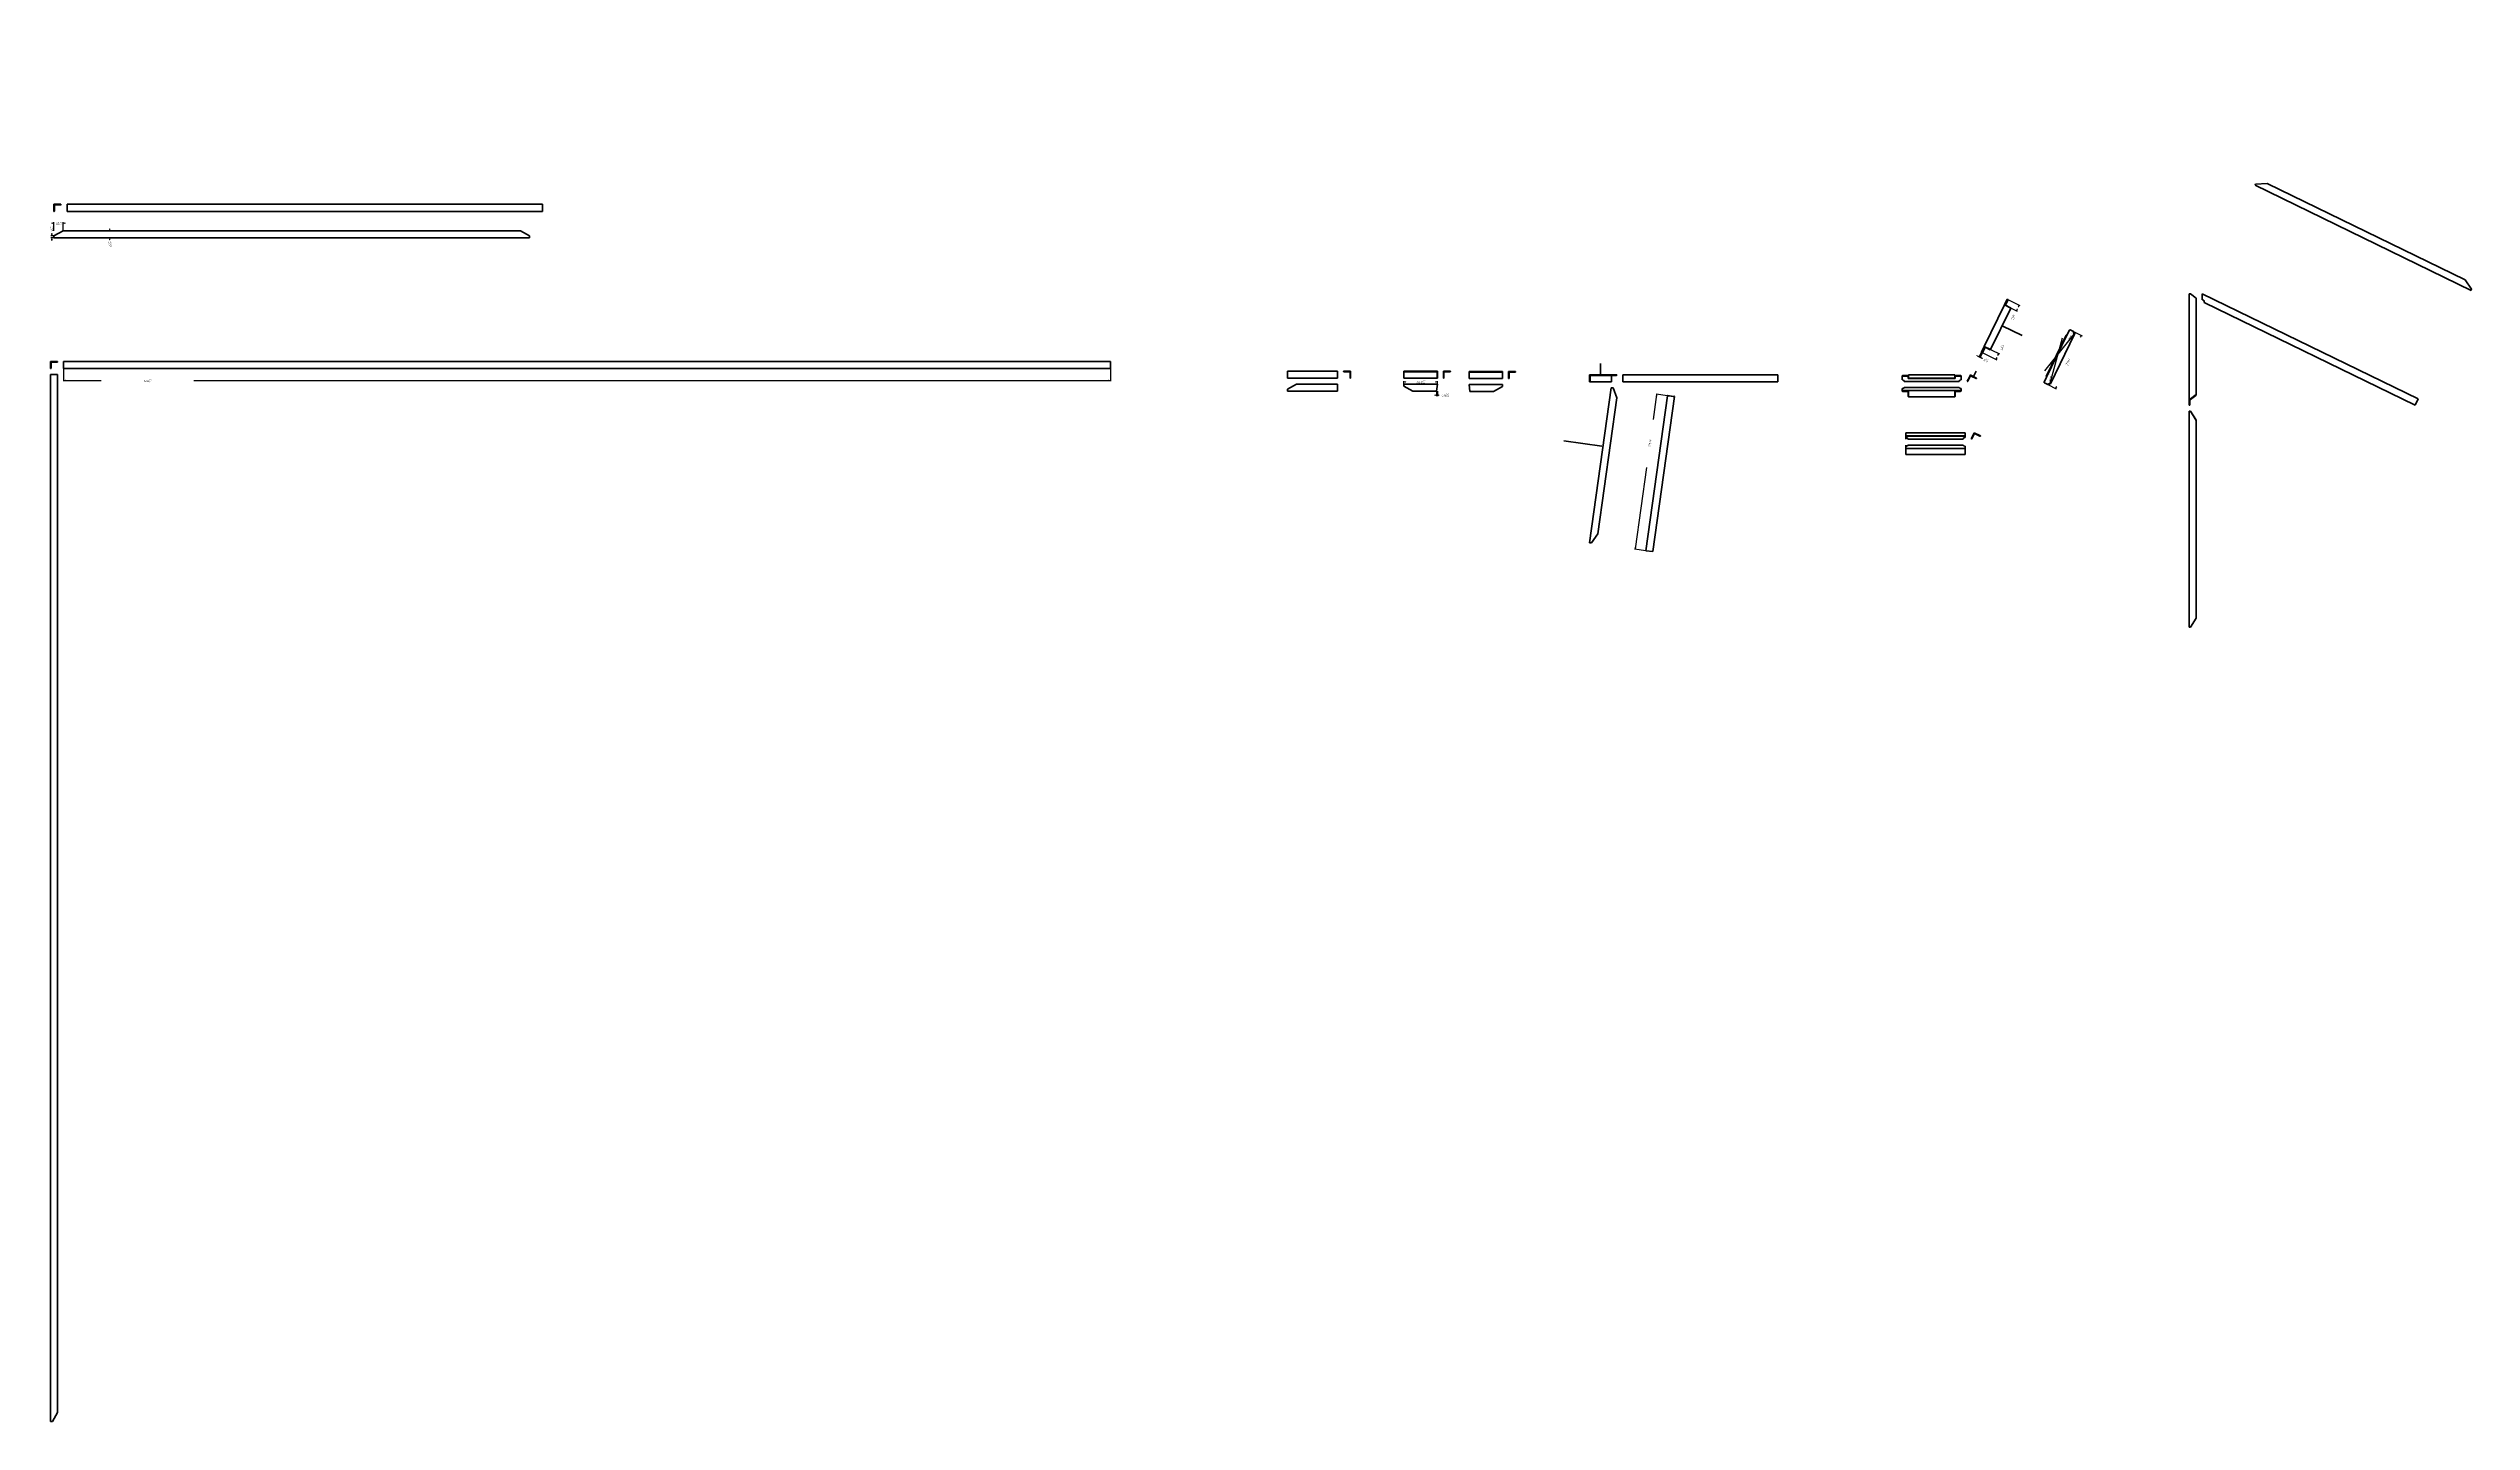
# Model space of a CAD drawing. Header units: millimetres. Extents: x -530 to 5503, y -3122 to 297.
import ezdxf

# ---------------------------------------------------------------- set-up
doc = ezdxf.new("R2010")
doc.units = ezdxf.units.MM
doc.linetypes.add('K5LT_BASIC', pattern=[0])
doc.linetypes.add('K5LT_THIN', pattern=[0])
doc.layers.add('Системный слой', color=7, linetype='Continuous')
doc.layers.add('Системный слой (1)', color=7, linetype='Continuous', true_color=0x909090)
doc.styles.add('KDIMTEXTSTYLE', font='GOST_AU.SHX', dxfattribs={"width": 0.96, "oblique": 15, "height": 5})
doc.dimstyles.new('KDIMSTYLE (0.50)', dxfattribs={"dimtxt": 5, "dimasz": 1, "dimexe": 2, "dimexo": 0, "dimgap": 1, "dimtad": 1, "dimlfac": 2, "dimtxsty": 'KDIMTEXTSTYLE', "dimsah": 1, "dimcen": 0, "dimdle": 1, "dimadec": 0, "dimazin": 0, "dimtfac": 0.667, "dimtmove": 0, "dimatfit": 3, "dimfxl": 1, "dimtvp": 1, "dimtolj": 1, "dimtzin": 0, "dimarcsym": 0})

# ---------------------------------------------------------------- blocks, each defined once
blk = doc.blocks.new('KDIMARROW_01')
at = {"layer": 'Системный слой'}
blk.add_hatch(color=0, dxfattribs=at).paths.add_polyline_path([(-5, -0.7), (0, 0), (-5, 0.7), (-4.5, 0)])
at = {"layer": 'Системный слой', "color": 0, "linetype": 'K5LT_THIN', "lineweight": 18}
for p, q in [((-4.5, 0), (-5, 0.7)), ((-5, 0.7), (0, 0)), ((0, 0), (-5, -0.7)), ((-5, -0.7), (-4.5, 0))]:
    blk.add_line(p, q, dxfattribs=at)
at = {"layer": 'Системный слой (1)', "color": 0, "linetype": 'K5LT_THIN', "lineweight": 18}
blk.add_line((0, 0), (-1, 0), dxfattribs=at)
blk = doc.blocks.new('KDIMARROW_02')
at = {"layer": 'Системный слой'}
blk.add_hatch(color=0, dxfattribs=at).paths.add_polyline_path([(4.5, 0), (5, 0.7), (0, 0), (5, -0.7)])
at = {"layer": 'Системный слой', "color": 0, "linetype": 'K5LT_THIN', "lineweight": 18}
for p, q in [((5, 0.7), (0, 0)), ((0, 0), (5, -0.7)), ((0, 0), (7, 0)), ((4.5, 0), (5, 0.7)), ((5, -0.7), (4.5, 0))]:
    blk.add_line(p, q, dxfattribs=at)
at = {"layer": 'Системный слой (1)', "color": 0, "linetype": 'K5LT_THIN', "lineweight": 18}
blk.add_line((0, 0), (-1, 0), dxfattribs=at)

msp = doc.modelspace()

# ---------------------------------------------------------------- linework, layer by layer
at = {"layer": 'Системный слой (1)', "color": 5, "linetype": 'K5LT_BASIC', "lineweight": 60, "true_color": 0x0000ff}
for p, q in [((4965.1215, -41.0857), (4963.8086, -43.7832)), ((4963.8086, -43.7832), (5501.4004, -305.4429)), ((4993.9461, -38.989), (4965.1215, -41.0857)), ((4993.9461, -38.989), (5486.5804, -278.7668)), ((-516.7684, -91.1452), (-516.7684, -108.6452)), ((-511.7684, -91.1452), (-516.7684, -91.1452)), ((-516.7684, -108.6452), (-516.0184, -108.6452)), ((-515.2684, -107.8952), (-515.2684, -94.1452)), ((-513.7684, -92.6452), (-511.7684, -92.6452)), ((-499.2684, -91.1452), (-511.7684, -91.1452)), ((-511.7684, -92.6452), (-511.7684, -91.1452)), ((-500.0184, -92.6452), (-511.7684, -92.6452)), ((-499.2684, -91.8952), (-499.2684, -91.1452)), ((-484.2684, -108.6452), (-484.2684, -91.1452)), ((699.7316, -91.1452), (-484.2684, -91.1452)), ((699.7316, -108.6452), (-484.2684, -108.6452)), ((699.7316, -91.1452), (699.7316, -108.6452)), ((-516.7684, -169.6452), (-494.2684, -157.1452)), ((-516.7684, -174.6452), (-516.7684, -169.6452)), ((667.2316, -174.6452), (-516.7684, -174.6452)), ((644.7316, -157.1452), (-494.2684, -157.1452)), ((644.7316, -157.1452), (667.2316, -169.6452)), ((667.2316, -169.6452), (667.2316, -174.6452)), ((5502.7134, -302.7454), (5486.5804, -278.7668)), ((4289.1681, -445.2166), (4339.4967, -341.8143)), ((4304.9032, -452.8753), (4355.2318, -349.473)), ((4339.4967, -341.8143), (4339.8249, -341.1399)), ((4355.2318, -349.473), (4339.4967, -341.8143)), ((4339.8249, -341.1399), (4345.8424, -328.7766)), ((4348.5399, -330.0895), (4342.5223, -342.4528)), ((4342.5223, -342.4528), (4354.8857, -348.4704)), ((4345.8424, -328.7766), (4346.4989, -327.4279)), ((4346.4989, -327.4279), (4347.8476, -328.0843)), ((4347.8476, -328.0843), (4348.5399, -330.0895)), ((4354.8857, -348.4704), (4355.2318, -349.473)), ((4802.7005, -314.1778), (4799.7005, -314.1778)), ((4799.7005, -314.1778), (4799.7005, -575.8376)), ((4817.2005, -325.1188), (4802.7005, -314.1778)), ((4817.2005, -325.1188), (4817.2005, -564.8966)), ((4832.2006, -314.1778), (4832.2006, -328.6407)), ((4832.2006, -314.1778), (5369.7924, -575.8376)), ((4836.6963, -335.8289), (5362.1337, -591.5727)), ((5501.4004, -305.4429), (5502.7134, -302.7454)), ((4333.8215, -393.5154), (4384.1739, -418.0233)), ((4443.399, -520.2847), (4493.7276, -416.8824)), ((4444.4195, -521.6156), (4495.4045, -416.8645)), ((4454.3201, -537.8341), (4514.2768, -414.6505)), ((4494.402, -417.2107), (4493.7276, -416.8824)), ((4501.4221, -404.5012), (4495.4045, -416.8645)), ((4511.9692, -407.9665), (4503.4273, -403.8089)), ((4282.8223, -458.2543), (4282.1659, -459.603)), ((4282.1659, -459.603), (4283.5146, -460.2595)), ((4288.8399, -445.891), (4282.8223, -458.2543)), ((4283.5146, -460.2595), (4285.5198, -459.5672)), ((4285.5198, -459.5672), (4291.5373, -447.2039)), ((4289.1681, -445.2166), (4288.8399, -445.891)), ((4304.9032, -452.8753), (4289.1681, -445.2166)), ((4291.5373, -447.2039), (4303.9006, -453.2214)), ((4303.9006, -453.2214), (4304.9032, -452.8753)), ((-525.5184, -482.6751), (-525.5184, -500.1751)), ((-520.5184, -482.6751), (-525.5184, -482.6751)), ((-525.5184, -500.1751), (-524.7684, -500.1751)), ((-525.5184, -3122.1751), (-525.5184, -515.1751)), ((-508.0184, -515.1751), (-525.5184, -515.1751)), ((-524.0184, -499.4251), (-524.0184, -485.6751)), ((-522.5184, -484.1751), (-520.5184, -484.1751)), ((-508.0184, -482.6751), (-520.5184, -482.6751)), ((-520.5184, -484.1751), (-520.5184, -482.6751)), ((-520.5184, -484.1751), (-508.7684, -484.1751)), ((-508.0184, -483.4251), (-508.0184, -482.6751)), ((-508.0184, -3099.6751), (-508.0184, -515.1751)), ((-493.0184, -482.6751), (-493.0184, -500.1751)), ((2113.9816, -482.6751), (-493.0184, -482.6751)), ((2113.9816, -500.1751), (-493.0184, -500.1751)), ((2113.9816, -482.6751), (2113.9816, -500.1751)), ((2554.2262, -523.9251), (2554.2262, -506.4251)), ((2554.2262, -506.4251), (2679.2262, -506.4251)), ((2554.2262, -523.9251), (2679.2262, -523.9251)), ((2576.7262, -538.9251), (2554.2262, -551.4251)), ((2576.7262, -538.9251), (2679.2262, -538.9251)), ((2679.2262, -506.4251), (2679.2262, -523.9251)), ((2679.2262, -538.9251), (2679.2262, -556.4251)), ((2694.2262, -507.1751), (2694.2262, -506.4251)), ((2694.2262, -506.4251), (2706.7262, -506.4251)), ((2694.9762, -507.9251), (2706.7262, -507.9251)), ((2706.7262, -507.9251), (2706.7262, -506.4251)), ((2711.7262, -506.4251), (2706.7262, -506.4251)), ((2706.7262, -507.9251), (2708.7262, -507.9251)), ((2710.2262, -509.4251), (2710.2262, -523.1751)), ((2710.9762, -523.9251), (2711.7262, -523.9251)), ((2711.7262, -523.9251), (2711.7262, -506.4251)), ((2866.7976, -506.4251), (2844.2976, -506.4251)), ((2844.2976, -507.9251), (2844.2976, -506.4251)), ((2865.4476, -507.9251), (2844.2976, -507.9251)), ((2844.2976, -507.9251), (2844.2976, -509.4251)), ((2844.2976, -509.4251), (2844.2976, -523.1751)), ((2844.2976, -523.1751), (2844.2976, -523.9251)), ((2927.5961, -523.9251), (2844.2976, -523.9251)), ((2844.2976, -538.9251), (2844.2976, -543.9251)), ((2927.7006, -538.9251), (2844.2976, -538.9251)), ((2925.3665, -507.9251), (2865.4476, -507.9251)), ((2866.7976, -507.1751), (2866.7976, -506.4251)), ((2925.2619, -506.4251), (2866.7976, -506.4251)), ((2925.2619, -507.1751), (2925.2619, -506.4251)), ((2925.2619, -506.4251), (2927.7006, -506.4251)), ((2925.2619, -556.4251), (2927.7006, -538.9251)), ((2927.2826, -507.9251), (2925.3665, -507.9251)), ((2927.4916, -523.1751), (2927.4916, -509.4251)), ((2927.7006, -523.9251), (2927.5961, -523.9251)), ((2927.7006, -506.4251), (2927.7006, -523.9251)), ((2942.7006, -506.4251), (2947.7006, -506.4251)), ((2942.7006, -523.9251), (2942.7006, -506.4251)), ((2943.4506, -523.9251), (2942.7006, -523.9251)), ((2944.2006, -509.4251), (2944.2006, -523.1751)), ((2947.7006, -507.9251), (2945.7006, -507.9251)), ((2960.2006, -506.4251), (2947.7006, -506.4251)), ((2947.7006, -507.9251), (2947.7006, -506.4251)), ((2959.4506, -507.9251), (2947.7006, -507.9251)), ((2960.2006, -507.1751), (2960.2006, -506.4251)), ((3006.5461, -507.5501), (3006.5461, -525.0501)), ((3008.9848, -507.5501), (3006.5461, -507.5501)), ((3006.5461, -525.0501), (3006.6507, -525.0501)), ((3008.9848, -557.5501), (3006.5461, -540.0501)), ((3006.5461, -540.0501), (3089.9491, -540.0501)), ((3006.6507, -525.0501), (3089.9491, -525.0501)), ((3006.7552, -524.3001), (3006.7552, -510.5501)), ((3006.9642, -509.0501), (3008.8803, -509.0501)), ((3008.8803, -509.0501), (3068.7991, -509.0501)), ((3008.9848, -507.5501), (3067.4491, -507.5501)), ((3008.9848, -508.3001), (3008.9848, -507.5501)), ((3067.4491, -507.5501), (3089.9491, -507.5501)), ((3067.4491, -508.3001), (3067.4491, -507.5501)), ((3068.7991, -509.0501), (3089.9491, -509.0501)), ((3089.9491, -509.0501), (3089.9491, -507.5501)), ((3089.9491, -509.0501), (3089.9491, -510.5501)), ((3089.9491, -510.5501), (3089.9491, -524.3001)), ((3089.9491, -524.3001), (3089.9491, -525.0501)), ((3089.9491, -540.0501), (3089.9491, -545.0501)), ((3104.9491, -507.5501), (3104.9491, -525.0501)), ((3122.4491, -507.5501), (3104.9491, -507.5501)), ((3104.9491, -525.0501), (3105.6991, -525.0501)), ((3106.4491, -524.3001), (3106.4491, -510.5501)), ((3107.9491, -509.0501), (3121.6991, -509.0501)), ((3122.4491, -508.3001), (3122.4491, -507.5501)), ((3311.4341, -515.5501), (3306.3858, -515.5501)), ((3306.3858, -515.5501), (3306.3858, -533.0501)), ((3306.3858, -533.0501), (3307.143, -533.0501)), ((3360.9334, -533.0501), (3307.143, -533.0501)), ((3307.9003, -532.3001), (3307.9003, -518.5501)), ((3309.4148, -517.0501), (3311.4341, -517.0501)), ((3311.4341, -515.5501), (3311.4341, -517.0501)), ((3327.1603, -515.5501), (3311.4341, -515.5501)), ((3311.4341, -517.0501), (3326.2167, -517.0501)), ((3373.8446, -517.0501), (3326.2167, -517.0501)), ((3374.3948, -515.5501), (3327.1603, -515.5501)), ((3327.1603, -516.3001), (3327.1603, -515.5501)), ((3334.0382, -487.2919), (3334.0382, -515.5501)), ((3361.6907, -532.3001), (3361.6907, -518.5501)), ((3374.3948, -516.3001), (3374.3948, -515.5501)), ((3389.3948, -515.5501), (3775.3948, -515.5501)), ((3389.3948, -515.5501), (3389.3948, -533.0501)), ((3389.3948, -533.0501), (3775.3948, -533.0501)), ((3775.3948, -515.5501), (3775.3948, -533.0501)), ((4084.9986, -518.8181), (4084.9986, -519.4746)), ((4084.9986, -528.0165), (4084.9986, -519.4746)), ((4100.2486, -517.4694), (4086.4986, -517.4694)), ((4086.4986, -518.7823), (4100.2486, -518.7823)), ((4089.998, -532.2597), (4226.9991, -532.2597)), ((4100.2486, -518.7823), (4100.2486, -524.7999)), ((4100.5768, -524.8755), (4216.4203, -524.8755)), ((4100.9986, -516.1207), (4215.9986, -516.1207)), ((4100.9986, -523.7794), (4100.9986, -516.1207)), ((4100.9986, -524.4537), (4100.9986, -523.7794)), ((4100.9986, -523.7794), (4215.9986, -523.7794)), ((4215.9986, -523.7794), (4215.9986, -516.1207)), ((4215.9986, -524.4537), (4215.9986, -523.7794)), ((4216.7486, -517.4694), (4230.4986, -517.4694)), ((4216.7486, -518.7823), (4216.7486, -524.7999)), ((4230.4986, -518.7823), (4216.7486, -518.7823)), ((4231.9986, -518.8181), (4231.9986, -519.4746)), ((4231.9986, -528.0165), (4231.9986, -519.4746)), ((4249.1868, -527.3601), (4246.9986, -531.8558)), ((4247.6729, -532.184), (4246.9986, -531.8558)), ((4248.6755, -531.8379), (4250.5355, -528.0165)), ((4253.3443, -518.8181), (4249.1868, -527.3601)), ((4250.5355, -528.0165), (4249.1868, -527.3601)), ((4250.5355, -528.0165), (4254.6931, -519.4746)), ((4254.0008, -517.4694), (4253.3443, -518.8181)), ((4254.329, -516.795), (4254.0008, -517.4694)), ((4254.0008, -517.4694), (4256.6983, -518.7823)), ((4254.6573, -516.1207), (4254.329, -516.795)), ((4270.3924, -523.7794), (4254.6573, -516.1207)), ((4256.6983, -518.7823), (4269.0616, -524.7999)), ((4262.5248, -519.95), (4268.8924, -506.8677)), ((4270.0642, -524.4537), (4270.3924, -523.7794)), ((4438.402, -533.9789), (4444.4195, -521.6156)), ((4447.6362, -540.1416), (4439.0943, -535.9841)), ((4444.0734, -520.613), (4443.399, -520.2847)), ((2554.2262, -556.4251), (2554.2262, -551.4251)), ((2554.2262, -556.4251), (2679.2262, -556.4251)), ((2866.7976, -556.4251), (2844.2976, -543.9251)), ((2925.2619, -556.4251), (2866.7976, -556.4251)), ((3008.9848, -557.5501), (3067.4491, -557.5501)), ((3067.4491, -557.5501), (3089.9491, -545.0501)), ((3360.1762, -548.0501), (3306.3858, -934.0501)), ((3374.3948, -572.8108), (3327.1603, -911.7654)), ((3365.2245, -548.0501), (3360.1762, -548.0501)), ((3365.2245, -548.0501), (3374.3948, -572.8108)), ((3500.7302, -567.6368), (3446.9398, -953.6368)), ((3518.0627, -570.0521), (3464.2723, -956.0521)), ((3500.7302, -567.6368), (3500.7447, -567.5333)), ((3518.0627, -570.0521), (3500.7302, -567.6368)), ((3501.5019, -567.5333), (3515.1203, -569.431)), ((3516.6348, -569.431), (3516.6733, -569.155)), ((3516.6733, -569.155), (3518.1589, -569.362)), ((3518.1589, -569.362), (3518.0627, -570.0521)), ((4084.9986, -553.8252), (4084.9986, -549.6677)), ((4084.9986, -553.8252), (4084.9986, -555.174)), ((4100.2486, -554.4817), (4086.4986, -554.4817)), ((4086.4986, -557.1791), (4100.2486, -557.1791)), ((4089.9986, -547.4795), (4226.9986, -547.4795)), ((4100.2486, -557.1791), (4100.2486, -569.5425)), ((4100.9986, -555.1382), (4100.9986, -554.8099)), ((4100.9986, -555.1382), (4215.9986, -555.1382)), ((4100.9986, -570.8733), (4100.9986, -555.1382)), ((4100.9986, -570.8733), (4215.9986, -570.8733)), ((4215.9986, -555.1382), (4215.9986, -554.8099)), ((4215.9986, -570.8733), (4215.9986, -555.1382)), ((4216.7486, -554.4817), (4230.4986, -554.4817)), ((4216.7486, -557.1791), (4216.7486, -569.5425)), ((4230.4986, -557.1791), (4216.7486, -557.1791)), ((4231.9986, -553.8252), (4231.9986, -549.6677)), ((4231.9986, -553.8252), (4231.9986, -555.174)), ((4799.7005, -591.5727), (4799.7005, -575.8376)), ((4799.7005, -575.8376), (4802.7005, -575.8376)), ((4800.4505, -591.5727), (4799.7005, -591.5727)), ((4801.2005, -578.535), (4801.2005, -590.8984)), ((4802.7005, -575.8376), (4817.2005, -564.8966)), ((4816.4505, -566.8112), (4802.7005, -577.1863)), ((4802.7005, -577.1863), (4802.7005, -575.8376)), ((4817.2005, -565.571), (4817.2005, -564.8966)), ((5362.1337, -591.5727), (5369.7924, -575.8376)), ((4093.759, -667.4236), (4093.759, -659.7649)), ((4093.759, -659.7649), (4241.759, -659.7649)), ((4241.759, -659.7649), (4241.759, -667.4236)), ((4264.4177, -659.7649), (4256.759, -675.5)), ((4258.4359, -675.4821), (4264.4535, -663.1188)), ((4280.1528, -667.4236), (4264.4177, -659.7649)), ((4266.4587, -662.4265), (4278.822, -668.4441)), ((4802.7005, -606.5728), (4799.7005, -606.5728)), ((4799.7005, -606.5728), (4799.7005, -1144.1646)), ((4803.124, -606.5728), (4802.7005, -606.5728)), ((4817.2005, -629.0515), (4802.7005, -606.5728)), ((4803.124, -606.5728), (4816.4505, -627.2324)), ((4817.2005, -628.7233), (4817.2005, -629.0515)), ((4817.2005, -629.0515), (4817.2005, -1121.6858)), ((3337.3964, -693.5785), (3242.8103, -680.3976)), ((4093.759, -667.4236), (4241.759, -667.4236)), ((4093.759, -668.0979), (4093.759, -667.4236)), ((4093.759, -668.5197), (4093.759, -668.0979)), ((4093.759, -668.5197), (4241.759, -668.5197)), ((4093.759, -675.4821), (4093.759, -668.5197)), ((4093.759, -675.9039), (4093.759, -675.4821)), ((4093.759, -675.9039), (4094.259, -675.9039)), ((4093.759, -691.1236), (4094.259, -691.1236)), ((4093.759, -698.7823), (4093.759, -691.1236)), ((4093.759, -714.5175), (4093.759, -698.7823)), ((4093.759, -698.7823), (4241.759, -698.7823)), ((4093.759, -714.5175), (4241.759, -714.5175)), ((4094.259, -671.6607), (4094.259, -675.4821)), ((4094.259, -675.4821), (4094.259, -675.9039)), ((4094.259, -693.3118), (4094.259, -691.1236)), ((4099.2584, -675.9039), (4236.7596, -675.9039)), ((4099.259, -691.1236), (4236.759, -691.1236)), ((4099.259, -691.1237), (4099.259, -691.1236)), ((4241.759, -667.4236), (4241.759, -668.0979)), ((4241.759, -668.0979), (4241.759, -668.5197)), ((4241.759, -668.5197), (4241.759, -671.6607)), ((4241.759, -693.3118), (4241.759, -698.7823)), ((4241.759, -698.7823), (4241.759, -714.5175)), ((4256.759, -675.5), (4257.4334, -675.8282)), ((4279.8246, -668.0979), (4280.1528, -667.4236)), ((3311.4341, -934.0501), (3306.3858, -934.0501)), ((3327.1603, -911.7654), (3311.4341, -934.0501)), ((3464.2723, -956.0521), (3446.9398, -953.6368)), ((4799.7005, -1144.1646), (4802.7005, -1144.1646)), ((4802.7005, -1144.1646), (4817.2005, -1121.6858)), ((-520.5184, -3122.1751), (-525.5184, -3122.1751)), ((-508.0184, -3099.6751), (-520.5184, -3122.1751))]:
    msp.add_line(p, q, dxfattribs=at)
for centre, radius, start, end in [((-516.0184, -107.8952), 0.75, 270, 0), ((-513.7684, -94.1452), 1.5, 90, 180), ((-500.0184, -91.8952), 0.75, 270, 0), ((4832.2006, -333.6407), 5, 334.0466243, 90), ((4494.7302, -416.5363), 0.75, 244.0466243, 334.0466243), ((4502.7708, -405.1577), 1.5, 64.0466243, 154.0466243), ((4516.465, -410.1547), 5, 154.0466243, 235.41969774), ((4516.465, -410.1547), 5, 235.41969774, 244.0466243), ((-524.7684, -499.4251), 0.75, 270, 0), ((-522.5184, -485.6751), 1.5, 90, 180), ((-508.7684, -483.4251), 0.75, 270, 0), ((2694.9762, -507.1751), 0.75, 180, 270), ((2708.7262, -509.4251), 1.5, 0, 90), ((2710.9762, -523.1751), 0.75, 180, 270), ((2943.4506, -523.1751), 0.75, 270, 0), ((2945.7006, -509.4251), 1.5, 90, 180), ((2959.4506, -507.1751), 0.75, 270, 0), ((3105.6991, -524.3001), 0.75, 270, 0), ((3107.9491, -510.5501), 1.5, 90, 180), ((3121.6991, -508.3001), 0.75, 270, 0), ((4248.0012, -531.5097), 0.75, 244.0466243, 334.0466243), ((4256.0418, -520.1311), 1.5, 64.0466243, 154.0466243), ((4269.3898, -524.1255), 0.75, 244.0466243, 334.0466243), ((4439.7507, -534.6353), 1.5, 154.0466243, 244.0466243), ((4443.7452, -521.2873), 0.75, 334.0466243, 64.0466243), ((4452.1319, -542.3298), 5, 72.67355086, 154.0466243), ((4452.1319, -542.3298), 5, 64.0466243, 72.67355086), ((4265.8022, -663.7752), 1.5, 64.0466243, 154.0466243), ((4257.7616, -675.1539), 0.75, 244.0466243, 334.0466243), ((4279.1502, -667.7697), 0.75, 244.0466243, 334.0466243)]:
    msp.add_arc(centre, radius, start, end, dxfattribs=at)
for centre, major_axis, ratio, start_param, end_param in [((2865.4476, -507.1751), (-1.35, 0), 0.555555556, 1.570796327, 3.141592654), ((2925.3665, -507.1751), (0, -0.75), 0.1393534, 4.71238898, 6.283185307), ((2927.2826, -509.4251), (0, -1.5), 0.1393534, 1.570796327, 3.141592654), ((2927.5961, -523.1751), (0, -0.75), 0.1393534, 4.71238898, 6.283185307), ((3006.6507, -524.3001), (0, 0.75), 0.1393534, 3.141592654, 4.71238898), ((3006.9642, -510.5501), (0, 1.5), 0.1393534, 0, 1.570796327), ((3008.8803, -508.3001), (0, 0.75), 0.1393534, 3.141592654, 4.71238898), ((3068.7991, -508.3001), (1.35, 0), 0.555555556, 3.141592654, 4.71238898), ((3307.143, -532.3001), (-0.7572, 0), 0.990429482, 1.570796327, 3.141592654), ((3309.4148, -518.5501), (-1.5145, 0), 0.990429482, 4.71238898, 6.283185307), ((3326.2167, -516.3001), (-0.9436, 0), 0.794850332, 1.570796327, 3.141592654), ((3360.9334, -532.3001), (-0.7572, 0), 0.990429482, 1.570796327, 3.141592654), ((3363.2052, -518.5501), (-1.5145, 0), 0.990429482, 4.71238898, 6.283185307), ((3373.8446, -516.3001), (0, 0.75), 0.733623566, 3.141592654, 4.71238898), ((4086.4986, -518.8181), (-1.5, 0), 0.899150472, 4.71238898, 6.283185307), ((4086.4986, -520.1311), (1.2717, -1.2717), 0.625435238, 2.597013116, 3.700504888), ((4084.9986, -532.5123), (5, 0), 0.899150472, 0.150568273, 1.570796327), ((4086.4986, -520.1311), (1.2717, -1.2717), 0.625435238, 2.129708561, 2.597013116), ((4100.2486, -516.795), (0.75, 0), 0.899150472, 4.71238898, 6.283167682), ((4100.2486, -524.1255), (0.6359, -0.6359), 0.625435238, 5.271301215, 5.73859832), ((4100.2486, -524.1255), (0.6359, -0.6359), 0.625435238, 5.73859832, 6.842097542), ((4216.7486, -516.795), (-0.75, 0), 0.899150472, 0, 1.570796327), ((4216.7486, -524.1255), (0.6359, 0.6359), 0.625435238, 2.582680419, 3.68617964), ((4216.7486, -524.1255), (0.6359, 0.6359), 0.625435238, 3.68617964, 4.153476746), ((4231.9986, -532.5123), (-5, 0), 0.899150472, 4.71238898, 6.132617034), ((4230.4986, -518.8181), (-1.5, 0), 0.899150472, 3.141592654, 4.71238898), ((4230.4986, -520.1311), (1.2717, 1.2717), 0.625435238, 0.544579538, 1.011884092), ((4230.4986, -520.1311), (1.2717, 1.2717), 0.625435238, 5.724273073, 6.827764845), ((3501.4875, -567.6368), (0.7428, -0.1035), 0.1393534, 1.570796327, 3.141592654), ((3515.1492, -569.224), (1.4856, -0.207), 0.1393534, 4.71238898, 6.283185307), ((4084.9986, -547.4795), (5, 0), 0.43763961, 4.71238898, 6.283185307), ((4086.4986, -553.8252), (1.5, 0), 0.43763961, 3.141592654, 4.71238898), ((4086.4986, -556.5227), (1.4617, -1.4617), 0.230439671, 3.368078583, 4.938874909), ((4100.2486, -554.8099), (0.75, 0), 0.43763961, 0, 1.570796327), ((4100.2486, -569.8707), (0.7308, -0.7308), 0.230439671, 0.226485929, 1.797282256), ((4216.7486, -554.8099), (-0.75, 0), 0.43763961, 4.71238898, 6.283185307), ((4216.7486, -569.8707), (0.7308, 0.7308), 0.230439671, 1.344310398, 2.915106725), ((4231.9986, -547.4795), (-5, 0), 0.43763961, 0, 1.570796327), ((4230.4986, -553.8252), (1.5, 0), 0.43763961, 4.71238898, 6.283185307), ((4230.4986, -556.5227), (1.4617, 1.4617), 0.230439671, 4.485903051, 6.056699378), ((4800.4505, -590.8984), (0.75, 0), 0.899150472, 4.71238898, 6.283185307), ((4802.7005, -578.535), (-1.5, 0), 0.899150472, 4.71238898, 6.283185307), ((4816.4505, -566.1369), (-0.6472, -0.8291), 0.457176065, 1.040924487, 2.611720814), ((4816.4505, -627.5606), (0.7351, -1.2047), 0.123601172, 0.199866966, 1.770663292), ((4094.259, -676.1565), (5, 0), 0.899150472, 0.150568273, 1.570796327), ((4094.259, -691.1236), (5, 0), 0.43763961, 4.71238898, 6.283185307), ((4241.759, -691.1236), (5, 0), 0.43763961, 3.141592654, 4.71238898), ((4241.759, -676.1565), (-5, 0), 0.899150472, 4.71238898, 6.132617034)]:
    msp.add_ellipse(centre, major_axis=major_axis, ratio=ratio, start_param=start_param, end_param=end_param, dxfattribs=at)
for points, knots in [([(4089.998, -532.2597), (4089.9977, -532.2597), (4089.9968, -532.2516), (4089.9943, -532.2238), (4089.9909, -532.1894), (4089.9859, -532.1427), (4089.9798, -532.0918), (4089.973, -532.0398), (4089.9622, -531.9626), (4089.9504, -531.8874), (4089.942, -531.8379)], [0, 0, 0, 0, 2.028932499, 3.11027316, 4.18743128, 5.754868897, 6.882187422, 7.520694076, 8.833942787, 11, 11, 11, 11]), ([(4227.0551, -531.8379), (4227.0473, -531.8846), (4227.0368, -531.9508), (4227.0244, -532.0369), (4227.0154, -532.1067), (4227.0087, -532.165), (4227.0046, -532.2061), (4227.0026, -532.2269), (4227.0009, -532.245), (4226.9998, -532.2568), (4226.9993, -532.2597), (4226.9991, -532.2597)], [0, 0, 0, 0, 2.244753409, 3.352415618, 4.893950359, 6.691843997, 7.930964205, 9.00004331, 9.448492849, 10.959757792, 12, 12, 12, 12]), ([(4099.2584, -675.9039), (4099.2581, -675.9039), (4099.2572, -675.8958), (4099.2547, -675.8679), (4099.2514, -675.8336), (4099.2464, -675.7868), (4099.2402, -675.736), (4099.2335, -675.684), (4099.2226, -675.6068), (4099.2108, -675.5316), (4099.2024, -675.4821)], [0, 0, 0, 0, 2.028932499, 3.11027316, 4.187431281, 5.754868897, 6.882187422, 7.520694076, 8.833942787, 11, 11, 11, 11]), ([(4236.8156, -675.4821), (4236.8077, -675.5288), (4236.7972, -675.595), (4236.7849, -675.6811), (4236.7758, -675.7509), (4236.7692, -675.8092), (4236.765, -675.8503), (4236.763, -675.8711), (4236.7613, -675.8892), (4236.7602, -675.901), (4236.7597, -675.9039), (4236.7596, -675.9039)], [0, 0, 0, 0, 2.24475341, 3.352415619, 4.89395036, 6.691843998, 7.930964206, 9.000043311, 9.44849285, 10.959757793, 12, 12, 12, 12])]:
    msp.add_open_spline(points, degree=3, knots=knots, dxfattribs=at)

# ---------------------------------------------------------------- dimensions: what is measured, and where the dimension line sits
at = {"layer": 'Системный слой (1)', "color": 7}
for base, p1, p2, angle, location, override in [((-522.349, -169.6452), (-516.7684, -174.6452), (-516.7684, -169.6452), 90, (-522.349, -152.9378), {"dimexo": 0, "dimpost": '\\H5.0;\\W0.965;\\Q15;<>\\H0.65x;\\S0,18^0,18;\\H1.5x;', "dimblk1": 'KDIMARROW_02', "dimblk2": 'KDIMARROW_02', "dimse1": 0, "dimse2": 0, "dimclrt": 7, "dimtolj": 1}), ((-377.9983, -174.6452), (-377.9983, -157.1452), (-377.9983, -174.6452), 90, (-377.9983, -191.3614), {"dimexo": 0, "dimpost": '\\H5.0;\\W0.965;\\Q15;<>\\H0.65x;\\S0,31^0,31;\\H1.5x;', "dimblk1": 'KDIMARROW_01', "dimblk2": 'KDIMARROW_01', "dimse1": 0, "dimse2": 0, "dimclrt": 7, "dimtolj": 1}), ((4369.4876, -356.4117), (4346.4989, -327.4279), (4339.4967, -341.8143), 244.0466243, (4362.1354, -371.5171), {"dimexo": 0, "dimpost": '\\H5.0;\\W0.965;\\Q15;<>\\H0.65x;\\S0,31^0,31;\\H1.5x;', "dimblk1": 'KDIMARROW_01', "dimblk2": 'KDIMARROW_01', "dimse1": 0, "dimse2": 0, "dimclrt": 7, "dimtolj": 1}), ((4467.0663, -549.5988), (4511.9692, -407.9665), (4447.6362, -540.1416), 244.0466243, (4499.2328, -483.5112), {"dimexo": 0, "dimpost": '\\H5.0;\\W0.965;\\Q15;<>\\H0.65x;\\S0,65^0,65;\\H1.5x;', "dimblk1": 'KDIMARROW_01', "dimblk2": 'KDIMARROW_01', "dimse1": 0, "dimse2": 0, "dimclrt": 7, "dimtolj": 1}), ((4279.4015, -472.1375), (4282.8223, -458.2543), (4285.5198, -459.5672), 334.0466243, (4293.3029, -478.9037), {"dimexo": 0, "dimpost": '\\H5.0;\\W0.965;\\Q15;<>\\H0.65x;\\S0,15^0,15;\\H1.5x;', "dimblk1": 'KDIMARROW_02', "dimblk2": 'KDIMARROW_02', "dimse1": 0, "dimse2": 0, "dimclrt": 7, "dimtolj": 1}), ((4325.5503, -462.9247), (4282.1659, -459.603), (4289.1681, -445.2166), 64.0466243, (4332.9025, -447.8193), {"dimexo": 0, "dimpost": '\\H5.0;\\W0.965;\\Q15;<>\\H0.65x;\\S0,31^0,31;\\H1.5x;', "dimblk1": 'KDIMARROW_01', "dimblk2": 'KDIMARROW_01', "dimse1": 0, "dimse2": 0, "dimclrt": 7, "dimtolj": 1}), ((3474.3692, -563.9633), (3446.9398, -953.6368), (3500.7302, -567.6368), 82.06672809, (3457.2547, -686.7765), {"dimexo": 0, "dimpost": '\\H5.0;\\W0.965;\\Q15;<>', "dimblk1": 'KDIMARROW_01', "dimblk2": 'KDIMARROW_01', "dimse1": 0, "dimse2": 0, "dimclrt": 7, "dimtolj": 1})]:
    msp.add_linear_dim(base=base, p1=p1, p2=p2, angle=angle, location=location, dimstyle='KDIMSTYLE (0.50)', override=override, dxfattribs=at).render()
for base, p1, p2, location, override in [((-516.7684, -137.9167), (-494.2684, -157.1452), (-516.7684, -157.1452), (-505.5184, -137.9167), {"dimexo": 0, "dimpost": '\\H5.0;\\W0.965;\\Q15;<>\\H0.65x;\\S0,31^0,31;\\H1.5x;', "dimblk1": 'KDIMARROW_01', "dimblk2": 'KDIMARROW_01', "dimse1": 0, "dimse2": 0, "dimclrt": 7, "dimtolj": 1}), ((2113.9816, -529.5338), (-493.0184, -500.1751), (2113.9816, -500.1751), (-284.0184, -529.5338), {"dimexo": 0, "dimpost": '\\H5.0;\\W0.965;\\Q15;<>\\H0.65x;\\S4,9^4,9;\\H1.5x;', "dimblk1": 'KDIMARROW_01', "dimblk2": 'KDIMARROW_01', "dimse1": 0, "dimse2": 0, "dimclrt": 7, "dimtolj": 1}), ((2927.7006, -533.453), (2844.2976, -538.9251), (2927.7006, -538.9251), (2885.9991, -533.453), {"dimexo": 0, "dimpost": '\\H5.0;\\W0.965;\\Q15;<>\\H0.65x;\\S0,5^0,5;\\H1.5x;', "dimblk1": 'KDIMARROW_01', "dimblk2": 'KDIMARROW_01', "dimse1": 0, "dimse2": 0, "dimclrt": 7, "dimtolj": 1}), ((2927.7006, -566.4332), (2925.2619, -556.4251), (2927.7006, -556.4251), (2946.8547, -566.4332), {"dimexo": 0, "dimpost": '\\H5.0;\\W0.965;\\Q15;<>\\H0.65x;\\S0,15^0,15;\\H1.5x;', "dimblk1": 'KDIMARROW_02', "dimblk2": 'KDIMARROW_02', "dimse1": 0, "dimse2": 0, "dimclrt": 7, "dimtolj": 1})]:
    msp.add_linear_dim(base=base, p1=p1, p2=p2, location=location, dimstyle='KDIMSTYLE (0.50)', override=override, dxfattribs=at).render()
for center, location in [((4516.465, -410.1547), (4505.6488, -423.6339)), ((4452.1319, -542.3298), (4456.6388, -525.6456))]:
    msp.add_radius_dim(center=center, radius=5, location=location, dimstyle='KDIMSTYLE (0.50)', override={"dimpost": '\\H5.0;\\W0.965;\\Q15;R<>\\H0.65x;\\S+1^;\\H1.5x;', "dimblk2": 'KDIMARROW_02', "dimclrt": 7, "dimtolj": 1}, dxfattribs=at).render()

doc.saveas('drawing.dxf')
